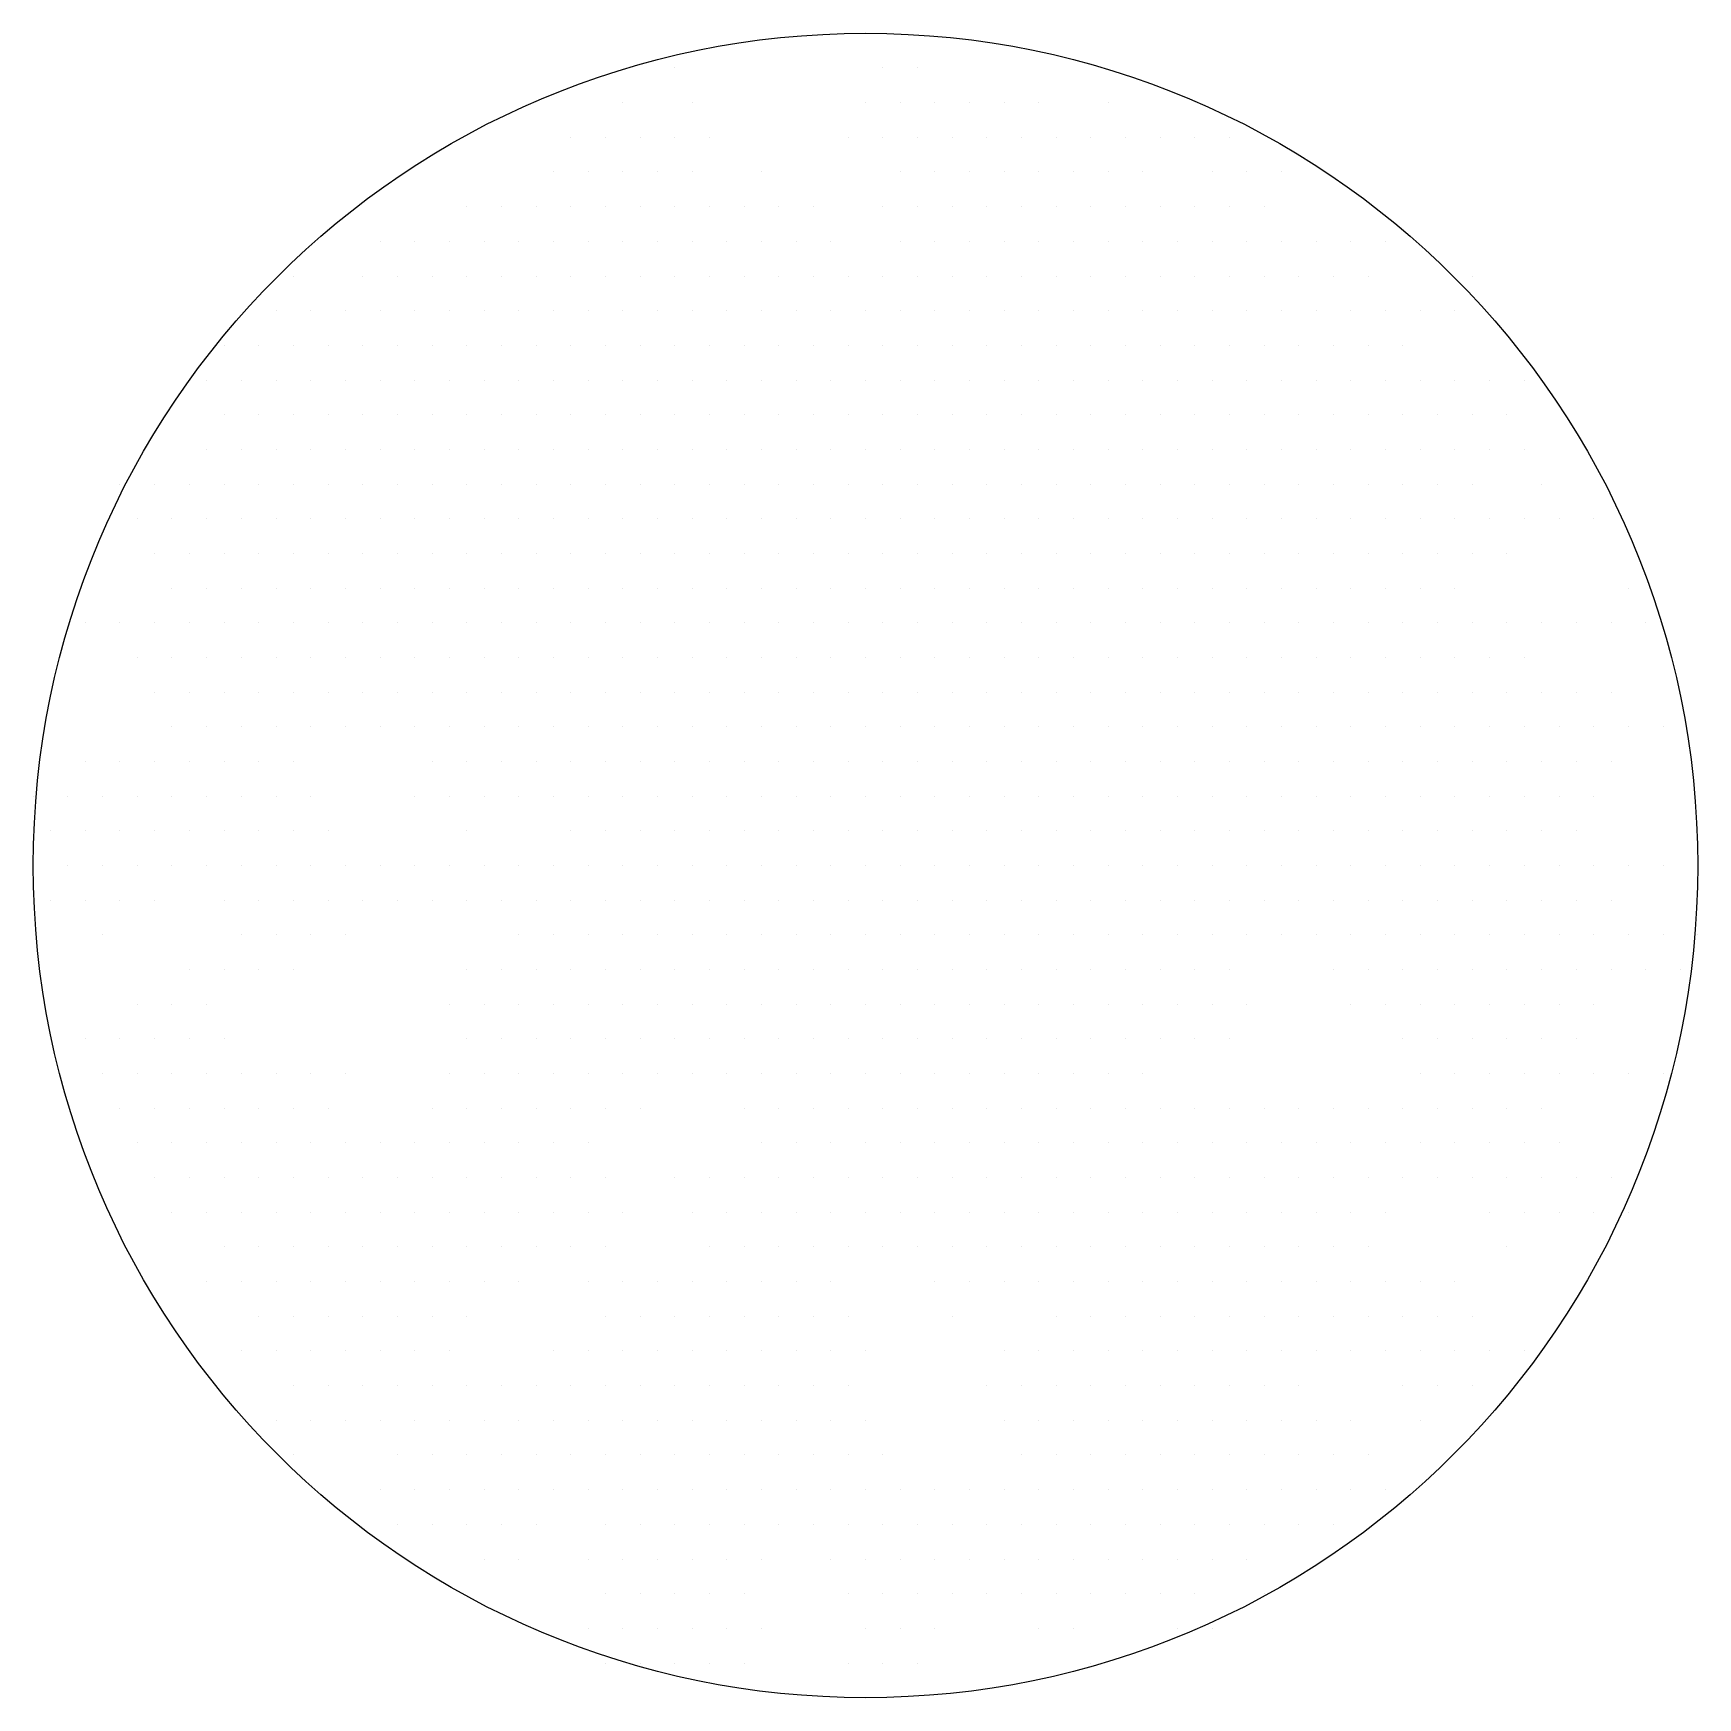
# Model space of a CAD drawing. Extents: x -3 to 3, y -3 to 3.
import ezdxf

# ---------------------------------------------------------------- set-up
doc = ezdxf.new("R2010")
doc.units = 0
doc.header["$LTSCALE"] = 1.2
doc.header["$MEASUREMENT"] = 0
doc.layers.get('0').update_dxf_attribs({"linetype": 'CONTINUOUS'})

msp = doc.modelspace()

# ---------------------------------------------------------------- linework, layer by layer
at = {"color": 0}
for p, q in [((-0.6875, 2.875), (-0.6875, 2.875)), ((0.0625, 2.875), (0.0625, 2.875)), ((0.1875, 2.875), (0.1875, 2.875)), ((-0.875, 2.75), (-0.875, 2.75)), ((-0.625, 2.75), (-0.625, 2.75)), ((0, 2.75), (0, 2.75)), ((0.125, 2.75), (0.125, 2.75)), ((0.25, 2.75), (0.25, 2.75)), ((0.375, 2.75), (0.375, 2.75)), ((0.5, 2.75), (0.5, 2.75)), ((0.625, 2.75), (0.625, 2.75)), ((0.875, 2.75), (0.875, 2.75)), ((-1.0625, 2.625), (-1.0625, 2.625)), ((-0.9375, 2.625), (-0.9375, 2.625)), ((-0.8125, 2.625), (-0.8125, 2.625)), ((-0.6875, 2.625), (-0.6875, 2.625)), ((-0.5625, 2.625), (-0.5625, 2.625)), ((-0.0625, 2.625), (-0.0625, 2.625)), ((0.0625, 2.625), (0.0625, 2.625)), ((0.1875, 2.625), (0.1875, 2.625)), ((0.3125, 2.625), (0.3125, 2.625)), ((0.4375, 2.625), (0.4375, 2.625)), ((0.5625, 2.625), (0.5625, 2.625)), ((0.6875, 2.625), (0.6875, 2.625)), ((0.8125, 2.625), (0.8125, 2.625)), ((0.9375, 2.625), (0.9375, 2.625)), ((1.0625, 2.625), (1.0625, 2.625)), ((1.1875, 2.625), (1.1875, 2.625)), ((1.3125, 2.625), (1.3125, 2.625)), ((-1.125, 2.5), (-1.125, 2.5)), ((-1, 2.5), (-1, 2.5)), ((-0.875, 2.5), (-0.875, 2.5)), ((-0.75, 2.5), (-0.75, 2.5)), ((-0.625, 2.5), (-0.625, 2.5)), ((-0.375, 2.5), (-0.375, 2.5)), ((0.125, 2.5), (0.125, 2.5)), ((0.25, 2.5), (0.25, 2.5)), ((0.375, 2.5), (0.375, 2.5)), ((0.5, 2.5), (0.5, 2.5)), ((0.625, 2.5), (0.625, 2.5)), ((0.75, 2.5), (0.75, 2.5)), ((0.875, 2.5), (0.875, 2.5)), ((1, 2.5), (1, 2.5)), ((1.25, 2.5), (1.25, 2.5)), ((1.375, 2.5), (1.375, 2.5)), ((1.5, 2.5), (1.5, 2.5)), ((-1.4375, 2.375), (-1.4375, 2.375)), ((-1.3125, 2.375), (-1.3125, 2.375)), ((-1.1875, 2.375), (-1.1875, 2.375)), ((-1.0625, 2.375), (-1.0625, 2.375)), ((-0.9375, 2.375), (-0.9375, 2.375)), ((-0.8125, 2.375), (-0.8125, 2.375)), ((-0.6875, 2.375), (-0.6875, 2.375)), ((-0.5625, 2.375), (-0.5625, 2.375)), ((-0.4375, 2.375), (-0.4375, 2.375)), ((-0.3125, 2.375), (-0.3125, 2.375)), ((-0.1875, 2.375), (-0.1875, 2.375)), ((0.0625, 2.375), (0.0625, 2.375)), ((0.1875, 2.375), (0.1875, 2.375)), ((0.3125, 2.375), (0.3125, 2.375)), ((0.4375, 2.375), (0.4375, 2.375)), ((0.5625, 2.375), (0.5625, 2.375)), ((0.6875, 2.375), (0.6875, 2.375)), ((0.8125, 2.375), (0.8125, 2.375)), ((0.9375, 2.375), (0.9375, 2.375)), ((1.0625, 2.375), (1.0625, 2.375)), ((1.1875, 2.375), (1.1875, 2.375)), ((1.3125, 2.375), (1.3125, 2.375)), ((1.4375, 2.375), (1.4375, 2.375)), ((-1.75, 2.25), (-1.75, 2.25)), ((-1.625, 2.25), (-1.625, 2.25)), ((-1.5, 2.25), (-1.5, 2.25)), ((-1.375, 2.25), (-1.375, 2.25)), ((-1.25, 2.25), (-1.25, 2.25)), ((-1.125, 2.25), (-1.125, 2.25)), ((-1, 2.25), (-1, 2.25)), ((-0.875, 2.25), (-0.875, 2.25)), ((-0.75, 2.25), (-0.75, 2.25)), ((-0.625, 2.25), (-0.625, 2.25)), ((-0.5, 2.25), (-0.5, 2.25)), ((-0.375, 2.25), (-0.375, 2.25)), ((-0.25, 2.25), (-0.25, 2.25)), ((-0.125, 2.25), (-0.125, 2.25)), ((0.125, 2.25), (0.125, 2.25)), ((0.25, 2.25), (0.25, 2.25)), ((0.375, 2.25), (0.375, 2.25)), ((0.5, 2.25), (0.5, 2.25)), ((0.625, 2.25), (0.625, 2.25)), ((0.75, 2.25), (0.75, 2.25)), ((0.875, 2.25), (0.875, 2.25)), ((1, 2.25), (1, 2.25)), ((1.125, 2.25), (1.125, 2.25)), ((1.25, 2.25), (1.25, 2.25)), ((1.375, 2.25), (1.375, 2.25)), ((1.5, 2.25), (1.5, 2.25)), ((1.625, 2.25), (1.625, 2.25)), ((1.75, 2.25), (1.75, 2.25)), ((1.875, 2.25), (1.875, 2.25)), ((-2.0625, 2.125), (-2.0625, 2.125)), ((-1.8125, 2.125), (-1.8125, 2.125)), ((-1.6875, 2.125), (-1.6875, 2.125)), ((-1.5625, 2.125), (-1.5625, 2.125)), ((-1.4375, 2.125), (-1.4375, 2.125)), ((-1.3125, 2.125), (-1.3125, 2.125)), ((-1.1875, 2.125), (-1.1875, 2.125)), ((-1.0625, 2.125), (-1.0625, 2.125)), ((-0.9375, 2.125), (-0.9375, 2.125)), ((-0.8125, 2.125), (-0.8125, 2.125)), ((-0.6875, 2.125), (-0.6875, 2.125)), ((-0.5625, 2.125), (-0.5625, 2.125)), ((-0.4375, 2.125), (-0.4375, 2.125)), ((-0.3125, 2.125), (-0.3125, 2.125)), ((-0.1875, 2.125), (-0.1875, 2.125)), ((-0.0625, 2.125), (-0.0625, 2.125)), ((0.0625, 2.125), (0.0625, 2.125)), ((0.1875, 2.125), (0.1875, 2.125)), ((0.3125, 2.125), (0.3125, 2.125)), ((0.4375, 2.125), (0.4375, 2.125)), ((0.5625, 2.125), (0.5625, 2.125)), ((0.6875, 2.125), (0.6875, 2.125)), ((0.8125, 2.125), (0.8125, 2.125)), ((0.9375, 2.125), (0.9375, 2.125)), ((1.0625, 2.125), (1.0625, 2.125)), ((1.1875, 2.125), (1.1875, 2.125)), ((1.3125, 2.125), (1.3125, 2.125)), ((1.4375, 2.125), (1.4375, 2.125)), ((1.5625, 2.125), (1.5625, 2.125)), ((1.6875, 2.125), (1.6875, 2.125)), ((1.8125, 2.125), (1.8125, 2.125)), ((2.1875, 2.125), (2.1875, 2.125)), ((-2.125, 2), (-2.125, 2)), ((-2, 2), (-2, 2)), ((-1.875, 2), (-1.875, 2)), ((-1.75, 2), (-1.75, 2)), ((-1.625, 2), (-1.625, 2)), ((-1.5, 2), (-1.5, 2)), ((-1.375, 2), (-1.375, 2)), ((-1.25, 2), (-1.25, 2)), ((-1.125, 2), (-1.125, 2)), ((-1, 2), (-1, 2)), ((-0.875, 2), (-0.875, 2)), ((-0.75, 2), (-0.75, 2)), ((-0.625, 2), (-0.625, 2)), ((-0.5, 2), (-0.5, 2)), ((-0.375, 2), (-0.375, 2)), ((-0.25, 2), (-0.25, 2)), ((-0.125, 2), (-0.125, 2)), ((0, 2), (0, 2)), ((0.125, 2), (0.125, 2)), ((0.25, 2), (0.25, 2)), ((0.375, 2), (0.375, 2)), ((0.5, 2), (0.5, 2)), ((0.625, 2), (0.625, 2)), ((0.75, 2), (0.75, 2)), ((0.875, 2), (0.875, 2)), ((1, 2), (1, 2)), ((1.125, 2), (1.125, 2)), ((1.25, 2), (1.25, 2)), ((1.375, 2), (1.375, 2)), ((1.5, 2), (1.5, 2)), ((1.625, 2), (1.625, 2)), ((1.75, 2), (1.75, 2)), ((1.875, 2), (1.875, 2)), ((2, 2), (2, 2)), ((2.125, 2), (2.125, 2)), ((-2.3125, 1.875), (-2.3125, 1.875)), ((-2.1875, 1.875), (-2.1875, 1.875)), ((-2.0625, 1.875), (-2.0625, 1.875)), ((-1.9375, 1.875), (-1.9375, 1.875)), ((-1.8125, 1.875), (-1.8125, 1.875)), ((-1.6875, 1.875), (-1.6875, 1.875)), ((-1.5625, 1.875), (-1.5625, 1.875)), ((-1.4375, 1.875), (-1.4375, 1.875)), ((-1.3125, 1.875), (-1.3125, 1.875)), ((-1.1875, 1.875), (-1.1875, 1.875)), ((-1.0625, 1.875), (-1.0625, 1.875)), ((-0.9375, 1.875), (-0.9375, 1.875)), ((-0.8125, 1.875), (-0.8125, 1.875)), ((-0.6875, 1.875), (-0.6875, 1.875)), ((-0.5625, 1.875), (-0.5625, 1.875)), ((-0.4375, 1.875), (-0.4375, 1.875)), ((-0.3125, 1.875), (-0.3125, 1.875)), ((-0.1875, 1.875), (-0.1875, 1.875)), ((-0.0625, 1.875), (-0.0625, 1.875)), ((0.0625, 1.875), (0.0625, 1.875)), ((0.1875, 1.875), (0.1875, 1.875)), ((0.3125, 1.875), (0.3125, 1.875)), ((0.4375, 1.875), (0.4375, 1.875)), ((0.5625, 1.875), (0.5625, 1.875)), ((0.6875, 1.875), (0.6875, 1.875)), ((0.8125, 1.875), (0.8125, 1.875)), ((0.9375, 1.875), (0.9375, 1.875)), ((1.0625, 1.875), (1.0625, 1.875)), ((1.1875, 1.875), (1.1875, 1.875)), ((1.3125, 1.875), (1.3125, 1.875)), ((1.4375, 1.875), (1.4375, 1.875)), ((1.5625, 1.875), (1.5625, 1.875)), ((1.6875, 1.875), (1.6875, 1.875)), ((1.8125, 1.875), (1.8125, 1.875)), ((1.9375, 1.875), (1.9375, 1.875)), ((-2.375, 1.75), (-2.375, 1.75)), ((-2.25, 1.75), (-2.25, 1.75)), ((-2.125, 1.75), (-2.125, 1.75)), ((-2, 1.75), (-2, 1.75)), ((-1.875, 1.75), (-1.875, 1.75)), ((-1.75, 1.75), (-1.75, 1.75)), ((-1.625, 1.75), (-1.625, 1.75)), ((-1.5, 1.75), (-1.5, 1.75)), ((-1.375, 1.75), (-1.375, 1.75)), ((-1.25, 1.75), (-1.25, 1.75)), ((-1.125, 1.75), (-1.125, 1.75)), ((-1, 1.75), (-1, 1.75)), ((-0.875, 1.75), (-0.875, 1.75)), ((-0.75, 1.75), (-0.75, 1.75)), ((-0.625, 1.75), (-0.625, 1.75)), ((-0.5, 1.75), (-0.5, 1.75)), ((-0.375, 1.75), (-0.375, 1.75)), ((-0.25, 1.75), (-0.25, 1.75)), ((-0.125, 1.75), (-0.125, 1.75)), ((0, 1.75), (0, 1.75)), ((0.125, 1.75), (0.125, 1.75)), ((0.25, 1.75), (0.25, 1.75)), ((0.375, 1.75), (0.375, 1.75)), ((0.5, 1.75), (0.5, 1.75)), ((0.625, 1.75), (0.625, 1.75)), ((0.75, 1.75), (0.75, 1.75)), ((0.875, 1.75), (0.875, 1.75)), ((1, 1.75), (1, 1.75)), ((1.125, 1.75), (1.125, 1.75)), ((1.25, 1.75), (1.25, 1.75)), ((1.375, 1.75), (1.375, 1.75)), ((1.5, 1.75), (1.5, 1.75)), ((1.625, 1.75), (1.625, 1.75)), ((1.75, 1.75), (1.75, 1.75)), ((1.875, 1.75), (1.875, 1.75)), ((2, 1.75), (2, 1.75)), ((2.125, 1.75), (2.125, 1.75)), ((2.25, 1.75), (2.25, 1.75)), ((2.375, 1.75), (2.375, 1.75)), ((-2.3125, 1.625), (-2.3125, 1.625)), ((-2.1875, 1.625), (-2.1875, 1.625)), ((-2.0625, 1.625), (-2.0625, 1.625)), ((-1.9375, 1.625), (-1.9375, 1.625)), ((-1.8125, 1.625), (-1.8125, 1.625)), ((-1.6875, 1.625), (-1.6875, 1.625)), ((-1.5625, 1.625), (-1.5625, 1.625)), ((-1.4375, 1.625), (-1.4375, 1.625)), ((-1.3125, 1.625), (-1.3125, 1.625)), ((-1.1875, 1.625), (-1.1875, 1.625)), ((-1.0625, 1.625), (-1.0625, 1.625)), ((-0.9375, 1.625), (-0.9375, 1.625)), ((-0.8125, 1.625), (-0.8125, 1.625)), ((-0.6875, 1.625), (-0.6875, 1.625)), ((-0.5625, 1.625), (-0.5625, 1.625)), ((-0.4375, 1.625), (-0.4375, 1.625)), ((-0.3125, 1.625), (-0.3125, 1.625)), ((-0.1875, 1.625), (-0.1875, 1.625)), ((-0.0625, 1.625), (-0.0625, 1.625)), ((0.0625, 1.625), (0.0625, 1.625)), ((0.1875, 1.625), (0.1875, 1.625)), ((0.3125, 1.625), (0.3125, 1.625)), ((0.4375, 1.625), (0.4375, 1.625)), ((0.5625, 1.625), (0.5625, 1.625)), ((0.6875, 1.625), (0.6875, 1.625)), ((0.8125, 1.625), (0.8125, 1.625)), ((0.9375, 1.625), (0.9375, 1.625)), ((1.0625, 1.625), (1.0625, 1.625)), ((1.1875, 1.625), (1.1875, 1.625)), ((1.3125, 1.625), (1.3125, 1.625)), ((1.4375, 1.625), (1.4375, 1.625)), ((1.5625, 1.625), (1.5625, 1.625)), ((1.6875, 1.625), (1.6875, 1.625)), ((1.8125, 1.625), (1.8125, 1.625)), ((1.9375, 1.625), (1.9375, 1.625)), ((2.0625, 1.625), (2.0625, 1.625)), ((2.1875, 1.625), (2.1875, 1.625)), ((2.3125, 1.625), (2.3125, 1.625)), ((-2.375, 1.5), (-2.375, 1.5)), ((-2.25, 1.5), (-2.25, 1.5)), ((-2.125, 1.5), (-2.125, 1.5)), ((-2, 1.5), (-2, 1.5)), ((-1.875, 1.5), (-1.875, 1.5)), ((-1.75, 1.5), (-1.75, 1.5)), ((-1.625, 1.5), (-1.625, 1.5)), ((-1.5, 1.5), (-1.5, 1.5)), ((-1.375, 1.5), (-1.375, 1.5)), ((-1.25, 1.5), (-1.25, 1.5)), ((-1.125, 1.5), (-1.125, 1.5)), ((-1, 1.5), (-1, 1.5)), ((-0.875, 1.5), (-0.875, 1.5)), ((-0.75, 1.5), (-0.75, 1.5)), ((-0.625, 1.5), (-0.625, 1.5)), ((-0.5, 1.5), (-0.5, 1.5)), ((-0.375, 1.5), (-0.375, 1.5)), ((-0.25, 1.5), (-0.25, 1.5)), ((-0.125, 1.5), (-0.125, 1.5)), ((0, 1.5), (0, 1.5)), ((0.125, 1.5), (0.125, 1.5)), ((0.25, 1.5), (0.25, 1.5)), ((0.375, 1.5), (0.375, 1.5)), ((0.5, 1.5), (0.5, 1.5)), ((0.625, 1.5), (0.625, 1.5)), ((0.75, 1.5), (0.75, 1.5)), ((0.875, 1.5), (0.875, 1.5)), ((1, 1.5), (1, 1.5)), ((1.125, 1.5), (1.125, 1.5)), ((1.25, 1.5), (1.25, 1.5)), ((1.375, 1.5), (1.375, 1.5)), ((1.5, 1.5), (1.5, 1.5)), ((1.625, 1.5), (1.625, 1.5)), ((1.75, 1.5), (1.75, 1.5)), ((1.875, 1.5), (1.875, 1.5)), ((2, 1.5), (2, 1.5)), ((2.125, 1.5), (2.125, 1.5)), ((2.25, 1.5), (2.25, 1.5)), ((2.375, 1.5), (2.375, 1.5)), ((-2.6875, 1.375), (-2.6875, 1.375)), ((-2.5625, 1.375), (-2.5625, 1.375)), ((-2.4375, 1.375), (-2.4375, 1.375)), ((-2.3125, 1.375), (-2.3125, 1.375)), ((-2.1875, 1.375), (-2.1875, 1.375)), ((-2.0625, 1.375), (-2.0625, 1.375)), ((-1.9375, 1.375), (-1.9375, 1.375)), ((-1.8125, 1.375), (-1.8125, 1.375)), ((-1.6875, 1.375), (-1.6875, 1.375)), ((-1.5625, 1.375), (-1.5625, 1.375)), ((-1.4375, 1.375), (-1.4375, 1.375)), ((-1.3125, 1.375), (-1.3125, 1.375)), ((-1.1875, 1.375), (-1.1875, 1.375)), ((-1.0625, 1.375), (-1.0625, 1.375)), ((-0.9375, 1.375), (-0.9375, 1.375)), ((-0.8125, 1.375), (-0.8125, 1.375)), ((-0.6875, 1.375), (-0.6875, 1.375)), ((-0.5625, 1.375), (-0.5625, 1.375)), ((-0.4375, 1.375), (-0.4375, 1.375)), ((-0.3125, 1.375), (-0.3125, 1.375)), ((-0.1875, 1.375), (-0.1875, 1.375)), ((-0.0625, 1.375), (-0.0625, 1.375)), ((0.0625, 1.375), (0.0625, 1.375)), ((0.1875, 1.375), (0.1875, 1.375)), ((0.3125, 1.375), (0.3125, 1.375)), ((0.4375, 1.375), (0.4375, 1.375)), ((0.5625, 1.375), (0.5625, 1.375)), ((0.6875, 1.375), (0.6875, 1.375)), ((0.8125, 1.375), (0.8125, 1.375)), ((0.9375, 1.375), (0.9375, 1.375)), ((1.0625, 1.375), (1.0625, 1.375)), ((1.1875, 1.375), (1.1875, 1.375)), ((1.3125, 1.375), (1.3125, 1.375)), ((1.4375, 1.375), (1.4375, 1.375)), ((1.5625, 1.375), (1.5625, 1.375)), ((1.6875, 1.375), (1.6875, 1.375)), ((1.8125, 1.375), (1.8125, 1.375)), ((1.9375, 1.375), (1.9375, 1.375)), ((2.0625, 1.375), (2.0625, 1.375)), ((2.1875, 1.375), (2.1875, 1.375)), ((2.4375, 1.375), (2.4375, 1.375)), ((-2.625, 1.25), (-2.625, 1.25)), ((-2.5, 1.25), (-2.5, 1.25)), ((-2.375, 1.25), (-2.375, 1.25)), ((-2.25, 1.25), (-2.25, 1.25)), ((-2.125, 1.25), (-2.125, 1.25)), ((-2, 1.25), (-2, 1.25)), ((-1.875, 1.25), (-1.875, 1.25)), ((-1.75, 1.25), (-1.75, 1.25)), ((-1.625, 1.25), (-1.625, 1.25)), ((-1.5, 1.25), (-1.5, 1.25)), ((-1.375, 1.25), (-1.375, 1.25)), ((-1.25, 1.25), (-1.25, 1.25)), ((-1.125, 1.25), (-1.125, 1.25)), ((-1, 1.25), (-1, 1.25)), ((-0.875, 1.25), (-0.875, 1.25)), ((-0.75, 1.25), (-0.75, 1.25)), ((-0.625, 1.25), (-0.625, 1.25)), ((-0.5, 1.25), (-0.5, 1.25)), ((-0.375, 1.25), (-0.375, 1.25)), ((-0.25, 1.25), (-0.25, 1.25)), ((-0.125, 1.25), (-0.125, 1.25)), ((0, 1.25), (0, 1.25)), ((0.125, 1.25), (0.125, 1.25)), ((0.25, 1.25), (0.25, 1.25)), ((0.375, 1.25), (0.375, 1.25)), ((0.5, 1.25), (0.5, 1.25)), ((0.625, 1.25), (0.625, 1.25)), ((0.75, 1.25), (0.75, 1.25)), ((0.875, 1.25), (0.875, 1.25)), ((1, 1.25), (1, 1.25)), ((1.125, 1.25), (1.125, 1.25)), ((1.25, 1.25), (1.25, 1.25)), ((1.375, 1.25), (1.375, 1.25)), ((1.5, 1.25), (1.5, 1.25)), ((1.625, 1.25), (1.625, 1.25)), ((1.75, 1.25), (1.75, 1.25)), ((1.875, 1.25), (1.875, 1.25)), ((2, 1.25), (2, 1.25)), ((2.125, 1.25), (2.125, 1.25)), ((2.25, 1.25), (2.25, 1.25)), ((2.375, 1.25), (2.375, 1.25)), ((2.5, 1.25), (2.5, 1.25)), ((2.625, 1.25), (2.625, 1.25)), ((-2.5625, 1.125), (-2.5625, 1.125)), ((-2.4375, 1.125), (-2.4375, 1.125)), ((-2.3125, 1.125), (-2.3125, 1.125)), ((-2.1875, 1.125), (-2.1875, 1.125)), ((-2.0625, 1.125), (-2.0625, 1.125)), ((-1.9375, 1.125), (-1.9375, 1.125)), ((-1.8125, 1.125), (-1.8125, 1.125)), ((-1.6875, 1.125), (-1.6875, 1.125)), ((-1.5625, 1.125), (-1.5625, 1.125)), ((-1.4375, 1.125), (-1.4375, 1.125)), ((-1.3125, 1.125), (-1.3125, 1.125)), ((-1.1875, 1.125), (-1.1875, 1.125)), ((-1.0625, 1.125), (-1.0625, 1.125)), ((-0.9375, 1.125), (-0.9375, 1.125)), ((-0.8125, 1.125), (-0.8125, 1.125)), ((-0.6875, 1.125), (-0.6875, 1.125)), ((-0.5625, 1.125), (-0.5625, 1.125)), ((-0.4375, 1.125), (-0.4375, 1.125)), ((-0.3125, 1.125), (-0.3125, 1.125)), ((-0.1875, 1.125), (-0.1875, 1.125)), ((-0.0625, 1.125), (-0.0625, 1.125)), ((0.0625, 1.125), (0.0625, 1.125)), ((0.1875, 1.125), (0.1875, 1.125)), ((0.3125, 1.125), (0.3125, 1.125)), ((0.4375, 1.125), (0.4375, 1.125)), ((0.5625, 1.125), (0.5625, 1.125)), ((0.6875, 1.125), (0.6875, 1.125)), ((0.8125, 1.125), (0.8125, 1.125)), ((0.9375, 1.125), (0.9375, 1.125)), ((1.0625, 1.125), (1.0625, 1.125)), ((1.1875, 1.125), (1.1875, 1.125)), ((1.3125, 1.125), (1.3125, 1.125)), ((1.4375, 1.125), (1.4375, 1.125)), ((1.5625, 1.125), (1.5625, 1.125)), ((1.6875, 1.125), (1.6875, 1.125)), ((1.8125, 1.125), (1.8125, 1.125)), ((1.9375, 1.125), (1.9375, 1.125)), ((2.0625, 1.125), (2.0625, 1.125)), ((2.1875, 1.125), (2.1875, 1.125)), ((2.3125, 1.125), (2.3125, 1.125)), ((-2.5, 1), (-2.5, 1)), ((-2.375, 1), (-2.375, 1)), ((-2.25, 1), (-2.25, 1)), ((-2.125, 1), (-2.125, 1)), ((-2, 1), (-2, 1)), ((-1.875, 1), (-1.875, 1)), ((-1.75, 1), (-1.75, 1)), ((-1.625, 1), (-1.625, 1)), ((-1.5, 1), (-1.5, 1)), ((-1.375, 1), (-1.375, 1)), ((-1.25, 1), (-1.25, 1)), ((-1.125, 1), (-1.125, 1)), ((-1, 1), (-1, 1)), ((-0.875, 1), (-0.875, 1)), ((-0.75, 1), (-0.75, 1)), ((-0.625, 1), (-0.625, 1)), ((-0.5, 1), (-0.5, 1)), ((-0.375, 1), (-0.375, 1)), ((-0.25, 1), (-0.25, 1)), ((-0.125, 1), (-0.125, 1)), ((0, 1), (0, 1)), ((0.125, 1), (0.125, 1)), ((0.25, 1), (0.25, 1)), ((0.375, 1), (0.375, 1)), ((0.5, 1), (0.5, 1)), ((0.625, 1), (0.625, 1)), ((0.75, 1), (0.75, 1)), ((0.875, 1), (0.875, 1)), ((1, 1), (1, 1)), ((1.125, 1), (1.125, 1)), ((1.25, 1), (1.25, 1)), ((1.375, 1), (1.375, 1)), ((1.5, 1), (1.5, 1)), ((1.625, 1), (1.625, 1)), ((1.75, 1), (1.75, 1)), ((1.875, 1), (1.875, 1)), ((2, 1), (2, 1)), ((2.125, 1), (2.125, 1)), ((2.75, 1), (2.75, 1)), ((-2.8125, 0.875), (-2.8125, 0.875)), ((-2.6875, 0.875), (-2.6875, 0.875)), ((-2.5625, 0.875), (-2.5625, 0.875)), ((-2.4375, 0.875), (-2.4375, 0.875)), ((-2.3125, 0.875), (-2.3125, 0.875)), ((-2.1875, 0.875), (-2.1875, 0.875)), ((-2.0625, 0.875), (-2.0625, 0.875)), ((-1.9375, 0.875), (-1.9375, 0.875)), ((-1.8125, 0.875), (-1.8125, 0.875)), ((-1.6875, 0.875), (-1.6875, 0.875)), ((-1.5625, 0.875), (-1.5625, 0.875)), ((-1.4375, 0.875), (-1.4375, 0.875)), ((-1.3125, 0.875), (-1.3125, 0.875)), ((-1.1875, 0.875), (-1.1875, 0.875)), ((-1.0625, 0.875), (-1.0625, 0.875)), ((-0.9375, 0.875), (-0.9375, 0.875)), ((-0.8125, 0.875), (-0.8125, 0.875)), ((-0.6875, 0.875), (-0.6875, 0.875)), ((-0.5625, 0.875), (-0.5625, 0.875)), ((-0.4375, 0.875), (-0.4375, 0.875)), ((-0.3125, 0.875), (-0.3125, 0.875)), ((-0.1875, 0.875), (-0.1875, 0.875)), ((-0.0625, 0.875), (-0.0625, 0.875)), ((0.0625, 0.875), (0.0625, 0.875)), ((0.1875, 0.875), (0.1875, 0.875)), ((0.3125, 0.875), (0.3125, 0.875)), ((0.4375, 0.875), (0.4375, 0.875)), ((0.5625, 0.875), (0.5625, 0.875)), ((0.6875, 0.875), (0.6875, 0.875)), ((0.8125, 0.875), (0.8125, 0.875)), ((0.9375, 0.875), (0.9375, 0.875)), ((1.0625, 0.875), (1.0625, 0.875)), ((1.1875, 0.875), (1.1875, 0.875)), ((1.3125, 0.875), (1.3125, 0.875)), ((1.4375, 0.875), (1.4375, 0.875)), ((1.5625, 0.875), (1.5625, 0.875)), ((1.6875, 0.875), (1.6875, 0.875)), ((1.8125, 0.875), (1.8125, 0.875)), ((1.9375, 0.875), (1.9375, 0.875)), ((2.0625, 0.875), (2.0625, 0.875)), ((2.1875, 0.875), (2.1875, 0.875)), ((2.3125, 0.875), (2.3125, 0.875)), ((2.4375, 0.875), (2.4375, 0.875)), ((2.5625, 0.875), (2.5625, 0.875)), ((2.6875, 0.875), (2.6875, 0.875)), ((2.8125, 0.875), (2.8125, 0.875)), ((-2.625, 0.75), (-2.625, 0.75)), ((-2.5, 0.75), (-2.5, 0.75)), ((-2.375, 0.75), (-2.375, 0.75)), ((-2.25, 0.75), (-2.25, 0.75)), ((-2.125, 0.75), (-2.125, 0.75)), ((-2, 0.75), (-2, 0.75)), ((-1.875, 0.75), (-1.875, 0.75)), ((-1.75, 0.75), (-1.75, 0.75)), ((-1.625, 0.75), (-1.625, 0.75)), ((-1.5, 0.75), (-1.5, 0.75)), ((-1.375, 0.75), (-1.375, 0.75)), ((-1.25, 0.75), (-1.25, 0.75)), ((-1.125, 0.75), (-1.125, 0.75)), ((-1, 0.75), (-1, 0.75)), ((-0.875, 0.75), (-0.875, 0.75)), ((-0.75, 0.75), (-0.75, 0.75)), ((-0.625, 0.75), (-0.625, 0.75)), ((-0.5, 0.75), (-0.5, 0.75)), ((-0.375, 0.75), (-0.375, 0.75)), ((-0.25, 0.75), (-0.25, 0.75)), ((-0.125, 0.75), (-0.125, 0.75)), ((0, 0.75), (0, 0.75)), ((0.125, 0.75), (0.125, 0.75)), ((0.25, 0.75), (0.25, 0.75)), ((0.375, 0.75), (0.375, 0.75)), ((0.5, 0.75), (0.5, 0.75)), ((0.625, 0.75), (0.625, 0.75)), ((0.75, 0.75), (0.75, 0.75)), ((0.875, 0.75), (0.875, 0.75)), ((1, 0.75), (1, 0.75)), ((1.125, 0.75), (1.125, 0.75)), ((1.25, 0.75), (1.25, 0.75)), ((1.375, 0.75), (1.375, 0.75)), ((1.5, 0.75), (1.5, 0.75)), ((1.625, 0.75), (1.625, 0.75)), ((1.75, 0.75), (1.75, 0.75)), ((1.875, 0.75), (1.875, 0.75)), ((2, 0.75), (2, 0.75)), ((2.125, 0.75), (2.125, 0.75)), ((2.25, 0.75), (2.25, 0.75)), ((2.375, 0.75), (2.375, 0.75)), ((-2.5625, 0.625), (-2.5625, 0.625)), ((-2.4375, 0.625), (-2.4375, 0.625)), ((-2.3125, 0.625), (-2.3125, 0.625)), ((-2.1875, 0.625), (-2.1875, 0.625)), ((-2.0625, 0.625), (-2.0625, 0.625)), ((-1.9375, 0.625), (-1.9375, 0.625)), ((-1.8125, 0.625), (-1.8125, 0.625)), ((-1.6875, 0.625), (-1.6875, 0.625)), ((-1.5625, 0.625), (-1.5625, 0.625)), ((-1.4375, 0.625), (-1.4375, 0.625)), ((-1.3125, 0.625), (-1.3125, 0.625)), ((-1.1875, 0.625), (-1.1875, 0.625)), ((-1.0625, 0.625), (-1.0625, 0.625)), ((-0.9375, 0.625), (-0.9375, 0.625)), ((-0.8125, 0.625), (-0.8125, 0.625)), ((-0.6875, 0.625), (-0.6875, 0.625)), ((-0.5625, 0.625), (-0.5625, 0.625)), ((-0.4375, 0.625), (-0.4375, 0.625)), ((-0.3125, 0.625), (-0.3125, 0.625)), ((-0.1875, 0.625), (-0.1875, 0.625)), ((-0.0625, 0.625), (-0.0625, 0.625)), ((0.0625, 0.625), (0.0625, 0.625)), ((0.1875, 0.625), (0.1875, 0.625)), ((0.3125, 0.625), (0.3125, 0.625)), ((0.4375, 0.625), (0.4375, 0.625)), ((0.5625, 0.625), (0.5625, 0.625)), ((0.6875, 0.625), (0.6875, 0.625)), ((0.8125, 0.625), (0.8125, 0.625)), ((0.9375, 0.625), (0.9375, 0.625)), ((1.0625, 0.625), (1.0625, 0.625)), ((1.1875, 0.625), (1.1875, 0.625)), ((1.3125, 0.625), (1.3125, 0.625)), ((1.4375, 0.625), (1.4375, 0.625)), ((1.5625, 0.625), (1.5625, 0.625)), ((1.6875, 0.625), (1.6875, 0.625)), ((1.8125, 0.625), (1.8125, 0.625)), ((1.9375, 0.625), (1.9375, 0.625)), ((2.0625, 0.625), (2.0625, 0.625)), ((2.1875, 0.625), (2.1875, 0.625)), ((2.3125, 0.625), (2.3125, 0.625)), ((2.4375, 0.625), (2.4375, 0.625)), ((2.5625, 0.625), (2.5625, 0.625)), ((2.6875, 0.625), (2.6875, 0.625)), ((-2.5, 0.5), (-2.5, 0.5)), ((-2.375, 0.5), (-2.375, 0.5)), ((-2.25, 0.5), (-2.25, 0.5)), ((-2.125, 0.5), (-2.125, 0.5)), ((-2, 0.5), (-2, 0.5)), ((-1.875, 0.5), (-1.875, 0.5)), ((-1.75, 0.5), (-1.75, 0.5)), ((-1.625, 0.5), (-1.625, 0.5)), ((-1.5, 0.5), (-1.5, 0.5)), ((-1.375, 0.5), (-1.375, 0.5)), ((-1.25, 0.5), (-1.25, 0.5)), ((-1.125, 0.5), (-1.125, 0.5)), ((-1, 0.5), (-1, 0.5)), ((-0.875, 0.5), (-0.875, 0.5)), ((-0.75, 0.5), (-0.75, 0.5)), ((-0.625, 0.5), (-0.625, 0.5)), ((-0.5, 0.5), (-0.5, 0.5)), ((-0.375, 0.5), (-0.375, 0.5)), ((-0.25, 0.5), (-0.25, 0.5)), ((-0.125, 0.5), (-0.125, 0.5)), ((0, 0.5), (0, 0.5)), ((0.125, 0.5), (0.125, 0.5)), ((0.25, 0.5), (0.25, 0.5)), ((0.375, 0.5), (0.375, 0.5)), ((0.5, 0.5), (0.5, 0.5)), ((0.625, 0.5), (0.625, 0.5)), ((0.75, 0.5), (0.75, 0.5)), ((0.875, 0.5), (0.875, 0.5)), ((1, 0.5), (1, 0.5)), ((1.125, 0.5), (1.125, 0.5)), ((1.25, 0.5), (1.25, 0.5)), ((1.375, 0.5), (1.375, 0.5)), ((1.5, 0.5), (1.5, 0.5)), ((1.625, 0.5), (1.625, 0.5)), ((1.75, 0.5), (1.75, 0.5)), ((1.875, 0.5), (1.875, 0.5)), ((2, 0.5), (2, 0.5)), ((2.125, 0.5), (2.125, 0.5)), ((2.25, 0.5), (2.25, 0.5)), ((2.375, 0.5), (2.375, 0.5)), ((2.5, 0.5), (2.5, 0.5)), ((2.625, 0.5), (2.625, 0.5)), ((2.75, 0.5), (2.75, 0.5)), ((2.875, 0.5), (2.875, 0.5)), ((-2.8125, 0.375), (-2.8125, 0.375)), ((-2.6875, 0.375), (-2.6875, 0.375)), ((-2.5625, 0.375), (-2.5625, 0.375)), ((-2.4375, 0.375), (-2.4375, 0.375)), ((-2.3125, 0.375), (-2.3125, 0.375)), ((-2.1875, 0.375), (-2.1875, 0.375)), ((-2.0625, 0.375), (-2.0625, 0.375)), ((-1.5625, 0.375), (-1.5625, 0.375)), ((-1.4375, 0.375), (-1.4375, 0.375)), ((-1.3125, 0.375), (-1.3125, 0.375)), ((-1.1875, 0.375), (-1.1875, 0.375)), ((-1.0625, 0.375), (-1.0625, 0.375)), ((-0.9375, 0.375), (-0.9375, 0.375)), ((-0.8125, 0.375), (-0.8125, 0.375)), ((-0.6875, 0.375), (-0.6875, 0.375)), ((-0.5625, 0.375), (-0.5625, 0.375)), ((-0.4375, 0.375), (-0.4375, 0.375)), ((-0.3125, 0.375), (-0.3125, 0.375)), ((-0.1875, 0.375), (-0.1875, 0.375)), ((-0.0625, 0.375), (-0.0625, 0.375)), ((0.0625, 0.375), (0.0625, 0.375)), ((0.1875, 0.375), (0.1875, 0.375)), ((0.3125, 0.375), (0.3125, 0.375)), ((0.4375, 0.375), (0.4375, 0.375)), ((0.5625, 0.375), (0.5625, 0.375)), ((0.6875, 0.375), (0.6875, 0.375)), ((0.8125, 0.375), (0.8125, 0.375)), ((0.9375, 0.375), (0.9375, 0.375)), ((1.0625, 0.375), (1.0625, 0.375)), ((1.1875, 0.375), (1.1875, 0.375)), ((1.3125, 0.375), (1.3125, 0.375)), ((1.4375, 0.375), (1.4375, 0.375)), ((1.5625, 0.375), (1.5625, 0.375)), ((1.6875, 0.375), (1.6875, 0.375)), ((1.8125, 0.375), (1.8125, 0.375)), ((1.9375, 0.375), (1.9375, 0.375)), ((2.0625, 0.375), (2.0625, 0.375)), ((2.1875, 0.375), (2.1875, 0.375)), ((2.3125, 0.375), (2.3125, 0.375)), ((2.4375, 0.375), (2.4375, 0.375)), ((2.5625, 0.375), (2.5625, 0.375)), ((2.6875, 0.375), (2.6875, 0.375)), ((-3, 0.25), (-3, 0.25)), ((-2.875, 0.25), (-2.875, 0.25)), ((-2.75, 0.25), (-2.75, 0.25)), ((-2.625, 0.25), (-2.625, 0.25)), ((-2.5, 0.25), (-2.5, 0.25)), ((-2.375, 0.25), (-2.375, 0.25)), ((-2.25, 0.25), (-2.25, 0.25)), ((-2.125, 0.25), (-2.125, 0.25)), ((-2, 0.25), (-2, 0.25)), ((-1.625, 0.25), (-1.625, 0.25)), ((-1.5, 0.25), (-1.5, 0.25)), ((-1.375, 0.25), (-1.375, 0.25)), ((-1.25, 0.25), (-1.25, 0.25)), ((-1.125, 0.25), (-1.125, 0.25)), ((-1, 0.25), (-1, 0.25)), ((-0.875, 0.25), (-0.875, 0.25)), ((-0.75, 0.25), (-0.75, 0.25)), ((-0.625, 0.25), (-0.625, 0.25)), ((-0.5, 0.25), (-0.5, 0.25)), ((-0.375, 0.25), (-0.375, 0.25)), ((-0.25, 0.25), (-0.25, 0.25)), ((-0.125, 0.25), (-0.125, 0.25)), ((0, 0.25), (0, 0.25)), ((0.125, 0.25), (0.125, 0.25)), ((0.25, 0.25), (0.25, 0.25)), ((0.375, 0.25), (0.375, 0.25)), ((0.5, 0.25), (0.5, 0.25)), ((0.625, 0.25), (0.625, 0.25)), ((0.75, 0.25), (0.75, 0.25)), ((0.875, 0.25), (0.875, 0.25)), ((1, 0.25), (1, 0.25)), ((1.125, 0.25), (1.125, 0.25)), ((1.25, 0.25), (1.25, 0.25)), ((1.375, 0.25), (1.375, 0.25)), ((1.5, 0.25), (1.5, 0.25)), ((1.625, 0.25), (1.625, 0.25)), ((1.75, 0.25), (1.75, 0.25)), ((1.875, 0.25), (1.875, 0.25)), ((2, 0.25), (2, 0.25)), ((2.125, 0.25), (2.125, 0.25)), ((2.25, 0.25), (2.25, 0.25)), ((2.375, 0.25), (2.375, 0.25)), ((2.5, 0.25), (2.5, 0.25)), ((2.625, 0.25), (2.625, 0.25)), ((-2.9375, 0.125), (-2.9375, 0.125)), ((-2.8125, 0.125), (-2.8125, 0.125)), ((-2.6875, 0.125), (-2.6875, 0.125)), ((-2.5625, 0.125), (-2.5625, 0.125)), ((-2.4375, 0.125), (-2.4375, 0.125)), ((-2.3125, 0.125), (-2.3125, 0.125)), ((-2.1875, 0.125), (-2.1875, 0.125)), ((-2.0625, 0.125), (-2.0625, 0.125)), ((-1.9375, 0.125), (-1.9375, 0.125)), ((-1.4375, 0.125), (-1.4375, 0.125)), ((-1.0625, 0.125), (-1.0625, 0.125)), ((-0.9375, 0.125), (-0.9375, 0.125)), ((-0.8125, 0.125), (-0.8125, 0.125)), ((-0.6875, 0.125), (-0.6875, 0.125)), ((-0.5625, 0.125), (-0.5625, 0.125)), ((-0.4375, 0.125), (-0.4375, 0.125)), ((-0.3125, 0.125), (-0.3125, 0.125)), ((-0.1875, 0.125), (-0.1875, 0.125)), ((-0.0625, 0.125), (-0.0625, 0.125)), ((0.0625, 0.125), (0.0625, 0.125)), ((0.1875, 0.125), (0.1875, 0.125)), ((0.3125, 0.125), (0.3125, 0.125)), ((0.4375, 0.125), (0.4375, 0.125)), ((0.5625, 0.125), (0.5625, 0.125)), ((0.6875, 0.125), (0.6875, 0.125)), ((0.8125, 0.125), (0.8125, 0.125)), ((0.9375, 0.125), (0.9375, 0.125)), ((1.0625, 0.125), (1.0625, 0.125)), ((1.1875, 0.125), (1.1875, 0.125)), ((1.3125, 0.125), (1.3125, 0.125)), ((1.4375, 0.125), (1.4375, 0.125)), ((1.5625, 0.125), (1.5625, 0.125)), ((1.6875, 0.125), (1.6875, 0.125)), ((1.8125, 0.125), (1.8125, 0.125)), ((1.9375, 0.125), (1.9375, 0.125)), ((2.0625, 0.125), (2.0625, 0.125)), ((2.1875, 0.125), (2.1875, 0.125)), ((2.3125, 0.125), (2.3125, 0.125)), ((2.4375, 0.125), (2.4375, 0.125)), ((2.5625, 0.125), (2.5625, 0.125)), ((-2.875, 0), (-2.875, 0)), ((-2.75, 0), (-2.75, 0)), ((-2.625, 0), (-2.625, 0)), ((-2.5, 0), (-2.5, 0)), ((-2.375, 0), (-2.375, 0)), ((-2.25, 0), (-2.25, 0)), ((-2.125, 0), (-2.125, 0)), ((-2, 0), (-2, 0)), ((-1.875, 0), (-1.875, 0)), ((-1.75, 0), (-1.75, 0)), ((-1.625, 0), (-1.625, 0)), ((-1.5, 0), (-1.5, 0)), ((-1.375, 0), (-1.375, 0)), ((-1.25, 0), (-1.25, 0)), ((-1.125, 0), (-1.125, 0)), ((-1, 0), (-1, 0)), ((-0.875, 0), (-0.875, 0)), ((-0.75, 0), (-0.75, 0)), ((-0.625, 0), (-0.625, 0)), ((-0.5, 0), (-0.5, 0)), ((-0.375, 0), (-0.375, 0)), ((-0.25, 0), (-0.25, 0)), ((-0.125, 0), (-0.125, 0)), ((0, 0), (0, 0)), ((0.125, 0), (0.125, 0)), ((0.25, 0), (0.25, 0)), ((0.375, 0), (0.375, 0)), ((0.5, 0), (0.5, 0)), ((0.625, 0), (0.625, 0)), ((0.75, 0), (0.75, 0)), ((0.875, 0), (0.875, 0)), ((1, 0), (1, 0)), ((1.125, 0), (1.125, 0)), ((1.25, 0), (1.25, 0)), ((1.375, 0), (1.375, 0)), ((1.5, 0), (1.5, 0)), ((1.625, 0), (1.625, 0)), ((1.75, 0), (1.75, 0)), ((1.875, 0), (1.875, 0)), ((2, 0), (2, 0)), ((2.125, 0), (2.125, 0)), ((2.25, 0), (2.25, 0)), ((2.375, 0), (2.375, 0)), ((2.5, 0), (2.5, 0)), ((2.625, 0), (2.625, 0)), ((2.75, 0), (2.75, 0)), ((2.875, 0), (2.875, 0)), ((-2.9375, -0.125), (-2.9375, -0.125)), ((-2.8125, -0.125), (-2.8125, -0.125)), ((-2.6875, -0.125), (-2.6875, -0.125)), ((-2.5625, -0.125), (-2.5625, -0.125)), ((-2.3125, -0.125), (-2.3125, -0.125)), ((-2.1875, -0.125), (-2.1875, -0.125)), ((-2.0625, -0.125), (-2.0625, -0.125)), ((-1.9375, -0.125), (-1.9375, -0.125)), ((-1.8125, -0.125), (-1.8125, -0.125)), ((-1.6875, -0.125), (-1.6875, -0.125)), ((-1.5625, -0.125), (-1.5625, -0.125)), ((-1.4375, -0.125), (-1.4375, -0.125)), ((-1.3125, -0.125), (-1.3125, -0.125)), ((-1.1875, -0.125), (-1.1875, -0.125)), ((-1.0625, -0.125), (-1.0625, -0.125)), ((-0.9375, -0.125), (-0.9375, -0.125)), ((-0.8125, -0.125), (-0.8125, -0.125)), ((-0.6875, -0.125), (-0.6875, -0.125)), ((-0.5625, -0.125), (-0.5625, -0.125)), ((-0.4375, -0.125), (-0.4375, -0.125)), ((-0.3125, -0.125), (-0.3125, -0.125)), ((-0.1875, -0.125), (-0.1875, -0.125)), ((-0.0625, -0.125), (-0.0625, -0.125)), ((0.0625, -0.125), (0.0625, -0.125)), ((0.1875, -0.125), (0.1875, -0.125)), ((0.3125, -0.125), (0.3125, -0.125)), ((0.4375, -0.125), (0.4375, -0.125)), ((0.5625, -0.125), (0.5625, -0.125)), ((0.6875, -0.125), (0.6875, -0.125)), ((0.8125, -0.125), (0.8125, -0.125)), ((0.9375, -0.125), (0.9375, -0.125)), ((1.0625, -0.125), (1.0625, -0.125)), ((1.1875, -0.125), (1.1875, -0.125)), ((1.3125, -0.125), (1.3125, -0.125)), ((1.4375, -0.125), (1.4375, -0.125)), ((1.5625, -0.125), (1.5625, -0.125)), ((1.6875, -0.125), (1.6875, -0.125)), ((1.8125, -0.125), (1.8125, -0.125)), ((1.9375, -0.125), (1.9375, -0.125)), ((2.0625, -0.125), (2.0625, -0.125)), ((2.1875, -0.125), (2.1875, -0.125)), ((2.3125, -0.125), (2.3125, -0.125)), ((2.4375, -0.125), (2.4375, -0.125)), ((2.5625, -0.125), (2.5625, -0.125)), ((2.6875, -0.125), (2.6875, -0.125)), ((-2.75, -0.25), (-2.75, -0.25)), ((-2.25, -0.25), (-2.25, -0.25)), ((-2.125, -0.25), (-2.125, -0.25)), ((-2, -0.25), (-2, -0.25)), ((-1.875, -0.25), (-1.875, -0.25)), ((-1.25, -0.25), (-1.25, -0.25)), ((-1.125, -0.25), (-1.125, -0.25)), ((-1, -0.25), (-1, -0.25)), ((-0.875, -0.25), (-0.875, -0.25)), ((-0.75, -0.25), (-0.75, -0.25)), ((-0.625, -0.25), (-0.625, -0.25)), ((-0.5, -0.25), (-0.5, -0.25)), ((-0.375, -0.25), (-0.375, -0.25)), ((-0.25, -0.25), (-0.25, -0.25)), ((-0.125, -0.25), (-0.125, -0.25)), ((0, -0.25), (0, -0.25)), ((0.125, -0.25), (0.125, -0.25)), ((0.25, -0.25), (0.25, -0.25)), ((0.375, -0.25), (0.375, -0.25)), ((0.5, -0.25), (0.5, -0.25)), ((0.625, -0.25), (0.625, -0.25)), ((0.75, -0.25), (0.75, -0.25)), ((0.875, -0.25), (0.875, -0.25)), ((1, -0.25), (1, -0.25)), ((1.125, -0.25), (1.125, -0.25)), ((1.25, -0.25), (1.25, -0.25)), ((1.375, -0.25), (1.375, -0.25)), ((1.5, -0.25), (1.5, -0.25)), ((1.625, -0.25), (1.625, -0.25)), ((1.75, -0.25), (1.75, -0.25)), ((1.875, -0.25), (1.875, -0.25)), ((2, -0.25), (2, -0.25)), ((2.125, -0.25), (2.125, -0.25)), ((2.25, -0.25), (2.25, -0.25)), ((2.375, -0.25), (2.375, -0.25)), ((2.5, -0.25), (2.5, -0.25)), ((2.625, -0.25), (2.625, -0.25)), ((2.75, -0.25), (2.75, -0.25)), ((2.875, -0.25), (2.875, -0.25)), ((3, -0.25), (3, -0.25)), ((-2.4375, -0.375), (-2.4375, -0.375)), ((-2.3125, -0.375), (-2.3125, -0.375)), ((-2.1875, -0.375), (-2.1875, -0.375)), ((-2.0625, -0.375), (-2.0625, -0.375)), ((-1.4375, -0.375), (-1.4375, -0.375)), ((-1.3125, -0.375), (-1.3125, -0.375)), ((-1.1875, -0.375), (-1.1875, -0.375)), ((-1.0625, -0.375), (-1.0625, -0.375)), ((-0.9375, -0.375), (-0.9375, -0.375)), ((-0.8125, -0.375), (-0.8125, -0.375)), ((-0.6875, -0.375), (-0.6875, -0.375)), ((-0.5625, -0.375), (-0.5625, -0.375)), ((-0.4375, -0.375), (-0.4375, -0.375)), ((-0.3125, -0.375), (-0.3125, -0.375)), ((-0.1875, -0.375), (-0.1875, -0.375)), ((-0.0625, -0.375), (-0.0625, -0.375)), ((0.0625, -0.375), (0.0625, -0.375)), ((0.1875, -0.375), (0.1875, -0.375)), ((0.3125, -0.375), (0.3125, -0.375)), ((0.4375, -0.375), (0.4375, -0.375)), ((0.5625, -0.375), (0.5625, -0.375)), ((0.6875, -0.375), (0.6875, -0.375)), ((0.8125, -0.375), (0.8125, -0.375)), ((0.9375, -0.375), (0.9375, -0.375)), ((1.0625, -0.375), (1.0625, -0.375)), ((1.1875, -0.375), (1.1875, -0.375)), ((1.3125, -0.375), (1.3125, -0.375)), ((1.6875, -0.375), (1.6875, -0.375)), ((1.8125, -0.375), (1.8125, -0.375)), ((1.9375, -0.375), (1.9375, -0.375)), ((2.0625, -0.375), (2.0625, -0.375)), ((2.1875, -0.375), (2.1875, -0.375)), ((2.3125, -0.375), (2.3125, -0.375)), ((2.4375, -0.375), (2.4375, -0.375)), ((2.5625, -0.375), (2.5625, -0.375)), ((2.6875, -0.375), (2.6875, -0.375)), ((2.8125, -0.375), (2.8125, -0.375)), ((2.9375, -0.375), (2.9375, -0.375)), ((-2.625, -0.5), (-2.625, -0.5)), ((-2.5, -0.5), (-2.5, -0.5)), ((-2.375, -0.5), (-2.375, -0.5)), ((-1.5, -0.5), (-1.5, -0.5)), ((-1.375, -0.5), (-1.375, -0.5)), ((-1.25, -0.5), (-1.25, -0.5)), ((-1.125, -0.5), (-1.125, -0.5)), ((-1, -0.5), (-1, -0.5)), ((-0.875, -0.5), (-0.875, -0.5)), ((-0.75, -0.5), (-0.75, -0.5)), ((-0.625, -0.5), (-0.625, -0.5)), ((-0.5, -0.5), (-0.5, -0.5)), ((-0.375, -0.5), (-0.375, -0.5)), ((-0.25, -0.5), (-0.25, -0.5)), ((-0.125, -0.5), (-0.125, -0.5)), ((0, -0.5), (0, -0.5)), ((0.125, -0.5), (0.125, -0.5)), ((0.25, -0.5), (0.25, -0.5)), ((0.375, -0.5), (0.375, -0.5)), ((0.5, -0.5), (0.5, -0.5)), ((0.625, -0.5), (0.625, -0.5)), ((0.75, -0.5), (0.75, -0.5)), ((0.875, -0.5), (0.875, -0.5)), ((1, -0.5), (1, -0.5)), ((1.125, -0.5), (1.125, -0.5)), ((1.25, -0.5), (1.25, -0.5)), ((1.375, -0.5), (1.375, -0.5)), ((1.75, -0.5), (1.75, -0.5)), ((1.875, -0.5), (1.875, -0.5)), ((2, -0.5), (2, -0.5)), ((2.125, -0.5), (2.125, -0.5)), ((2.25, -0.5), (2.25, -0.5)), ((2.375, -0.5), (2.375, -0.5)), ((2.5, -0.5), (2.5, -0.5)), ((2.625, -0.5), (2.625, -0.5)), ((-2.8125, -0.625), (-2.8125, -0.625)), ((-2.6875, -0.625), (-2.6875, -0.625)), ((-2.5625, -0.625), (-2.5625, -0.625)), ((-2.4375, -0.625), (-2.4375, -0.625)), ((-2.3125, -0.625), (-2.3125, -0.625)), ((-1.4375, -0.625), (-1.4375, -0.625)), ((-1.3125, -0.625), (-1.3125, -0.625)), ((-1.1875, -0.625), (-1.1875, -0.625)), ((-1.0625, -0.625), (-1.0625, -0.625)), ((-0.9375, -0.625), (-0.9375, -0.625)), ((-0.8125, -0.625), (-0.8125, -0.625)), ((-0.6875, -0.625), (-0.6875, -0.625)), ((-0.5625, -0.625), (-0.5625, -0.625)), ((-0.4375, -0.625), (-0.4375, -0.625)), ((-0.3125, -0.625), (-0.3125, -0.625)), ((-0.1875, -0.625), (-0.1875, -0.625)), ((-0.0625, -0.625), (-0.0625, -0.625)), ((0.0625, -0.625), (0.0625, -0.625)), ((0.1875, -0.625), (0.1875, -0.625)), ((0.3125, -0.625), (0.3125, -0.625)), ((0.4375, -0.625), (0.4375, -0.625)), ((0.5625, -0.625), (0.5625, -0.625)), ((0.6875, -0.625), (0.6875, -0.625)), ((0.8125, -0.625), (0.8125, -0.625)), ((0.9375, -0.625), (0.9375, -0.625)), ((1.0625, -0.625), (1.0625, -0.625)), ((1.1875, -0.625), (1.1875, -0.625)), ((1.3125, -0.625), (1.3125, -0.625)), ((1.9375, -0.625), (1.9375, -0.625)), ((2.0625, -0.625), (2.0625, -0.625)), ((2.1875, -0.625), (2.1875, -0.625)), ((2.3125, -0.625), (2.3125, -0.625)), ((2.4375, -0.625), (2.4375, -0.625)), ((2.5625, -0.625), (2.5625, -0.625)), ((-2.75, -0.75), (-2.75, -0.75)), ((-2.625, -0.75), (-2.625, -0.75)), ((-2.5, -0.75), (-2.5, -0.75)), ((-2.375, -0.75), (-2.375, -0.75)), ((-2.25, -0.75), (-2.25, -0.75)), ((-2.125, -0.75), (-2.125, -0.75)), ((-2, -0.75), (-2, -0.75)), ((-1.875, -0.75), (-1.875, -0.75)), ((-1.5, -0.75), (-1.5, -0.75)), ((-1.375, -0.75), (-1.375, -0.75)), ((-1.25, -0.75), (-1.25, -0.75)), ((-1.125, -0.75), (-1.125, -0.75)), ((-1, -0.75), (-1, -0.75)), ((-0.875, -0.75), (-0.875, -0.75)), ((-0.75, -0.75), (-0.75, -0.75)), ((-0.625, -0.75), (-0.625, -0.75)), ((-0.5, -0.75), (-0.5, -0.75)), ((-0.375, -0.75), (-0.375, -0.75)), ((-0.25, -0.75), (-0.25, -0.75)), ((-0.125, -0.75), (-0.125, -0.75)), ((0, -0.75), (0, -0.75)), ((0.125, -0.75), (0.125, -0.75)), ((0.25, -0.75), (0.25, -0.75)), ((0.375, -0.75), (0.375, -0.75)), ((0.5, -0.75), (0.5, -0.75)), ((0.625, -0.75), (0.625, -0.75)), ((0.75, -0.75), (0.75, -0.75)), ((0.875, -0.75), (0.875, -0.75)), ((1, -0.75), (1, -0.75)), ((2, -0.75), (2, -0.75)), ((2.125, -0.75), (2.125, -0.75)), ((2.25, -0.75), (2.25, -0.75)), ((2.375, -0.75), (2.375, -0.75)), ((2.5, -0.75), (2.5, -0.75)), ((2.625, -0.75), (2.625, -0.75)), ((2.75, -0.75), (2.75, -0.75)), ((2.875, -0.75), (2.875, -0.75)), ((-2.6875, -0.875), (-2.6875, -0.875)), ((-2.5625, -0.875), (-2.5625, -0.875)), ((-2.4375, -0.875), (-2.4375, -0.875)), ((-2.3125, -0.875), (-2.3125, -0.875)), ((-2.1875, -0.875), (-2.1875, -0.875)), ((-2.0625, -0.875), (-2.0625, -0.875)), ((-1.9375, -0.875), (-1.9375, -0.875)), ((-1.5625, -0.875), (-1.5625, -0.875)), ((-1.4375, -0.875), (-1.4375, -0.875)), ((-1.3125, -0.875), (-1.3125, -0.875)), ((-1.1875, -0.875), (-1.1875, -0.875)), ((-1.0625, -0.875), (-1.0625, -0.875)), ((-0.9375, -0.875), (-0.9375, -0.875)), ((-0.8125, -0.875), (-0.8125, -0.875)), ((-0.4375, -0.875), (-0.4375, -0.875)), ((-0.3125, -0.875), (-0.3125, -0.875)), ((-0.1875, -0.875), (-0.1875, -0.875)), ((-0.0625, -0.875), (-0.0625, -0.875)), ((0.0625, -0.875), (0.0625, -0.875)), ((0.1875, -0.875), (0.1875, -0.875)), ((0.3125, -0.875), (0.3125, -0.875)), ((0.4375, -0.875), (0.4375, -0.875)), ((0.5625, -0.875), (0.5625, -0.875)), ((0.6875, -0.875), (0.6875, -0.875)), ((0.8125, -0.875), (0.8125, -0.875)), ((0.9375, -0.875), (0.9375, -0.875)), ((1.0625, -0.875), (1.0625, -0.875)), ((1.1875, -0.875), (1.1875, -0.875)), ((1.3125, -0.875), (1.3125, -0.875)), ((1.4375, -0.875), (1.4375, -0.875)), ((1.5625, -0.875), (1.5625, -0.875)), ((1.6875, -0.875), (1.6875, -0.875)), ((1.8125, -0.875), (1.8125, -0.875)), ((1.9375, -0.875), (1.9375, -0.875)), ((2.0625, -0.875), (2.0625, -0.875)), ((2.1875, -0.875), (2.1875, -0.875)), ((2.3125, -0.875), (2.3125, -0.875)), ((2.4375, -0.875), (2.4375, -0.875)), ((-2.625, -1), (-2.625, -1)), ((-2.5, -1), (-2.5, -1)), ((-2.375, -1), (-2.375, -1)), ((-2.25, -1), (-2.25, -1)), ((-2.125, -1), (-2.125, -1)), ((-2, -1), (-2, -1)), ((-1.875, -1), (-1.875, -1)), ((-1.75, -1), (-1.75, -1)), ((-1.625, -1), (-1.625, -1)), ((-1.5, -1), (-1.5, -1)), ((-1.375, -1), (-1.375, -1)), ((-1.25, -1), (-1.25, -1)), ((-1.125, -1), (-1.125, -1)), ((-1, -1), (-1, -1)), ((-0.375, -1), (-0.375, -1)), ((-0.25, -1), (-0.25, -1)), ((-0.125, -1), (-0.125, -1)), ((0, -1), (0, -1)), ((0.125, -1), (0.125, -1)), ((0.25, -1), (0.25, -1)), ((0.375, -1), (0.375, -1)), ((0.5, -1), (0.5, -1)), ((0.625, -1), (0.625, -1)), ((0.75, -1), (0.75, -1)), ((0.875, -1), (0.875, -1)), ((1, -1), (1, -1)), ((1.125, -1), (1.125, -1)), ((1.25, -1), (1.25, -1)), ((1.375, -1), (1.375, -1)), ((1.5, -1), (1.5, -1)), ((1.625, -1), (1.625, -1)), ((1.75, -1), (1.75, -1)), ((1.875, -1), (1.875, -1)), ((2, -1), (2, -1)), ((2.125, -1), (2.125, -1)), ((2.25, -1), (2.25, -1)), ((2.375, -1), (2.375, -1)), ((2.5, -1), (2.5, -1)), ((-2.5625, -1.125), (-2.5625, -1.125)), ((-2.4375, -1.125), (-2.4375, -1.125)), ((-2.3125, -1.125), (-2.3125, -1.125)), ((-2.1875, -1.125), (-2.1875, -1.125)), ((-2.0625, -1.125), (-2.0625, -1.125)), ((-1.9375, -1.125), (-1.9375, -1.125)), ((-1.8125, -1.125), (-1.8125, -1.125)), ((-1.6875, -1.125), (-1.6875, -1.125)), ((-1.5625, -1.125), (-1.5625, -1.125)), ((-1.4375, -1.125), (-1.4375, -1.125)), ((-1.3125, -1.125), (-1.3125, -1.125)), ((-1.1875, -1.125), (-1.1875, -1.125)), ((-1.0625, -1.125), (-1.0625, -1.125)), ((-0.9375, -1.125), (-0.9375, -1.125)), ((-0.6875, -1.125), (-0.6875, -1.125)), ((-0.5625, -1.125), (-0.5625, -1.125)), ((-0.4375, -1.125), (-0.4375, -1.125)), ((-0.3125, -1.125), (-0.3125, -1.125)), ((-0.1875, -1.125), (-0.1875, -1.125)), ((-0.0625, -1.125), (-0.0625, -1.125)), ((0.0625, -1.125), (0.0625, -1.125)), ((0.1875, -1.125), (0.1875, -1.125)), ((0.3125, -1.125), (0.3125, -1.125)), ((0.4375, -1.125), (0.4375, -1.125)), ((0.5625, -1.125), (0.5625, -1.125)), ((0.6875, -1.125), (0.6875, -1.125)), ((0.8125, -1.125), (0.8125, -1.125)), ((0.9375, -1.125), (0.9375, -1.125)), ((1.0625, -1.125), (1.0625, -1.125)), ((1.1875, -1.125), (1.1875, -1.125)), ((1.3125, -1.125), (1.3125, -1.125)), ((1.4375, -1.125), (1.4375, -1.125)), ((1.5625, -1.125), (1.5625, -1.125)), ((1.6875, -1.125), (1.6875, -1.125)), ((1.8125, -1.125), (1.8125, -1.125)), ((1.9375, -1.125), (1.9375, -1.125)), ((2.0625, -1.125), (2.0625, -1.125)), ((2.1875, -1.125), (2.1875, -1.125)), ((2.3125, -1.125), (2.3125, -1.125)), ((2.4375, -1.125), (2.4375, -1.125)), ((2.5625, -1.125), (2.5625, -1.125)), ((2.6875, -1.125), (2.6875, -1.125)), ((-2.5, -1.25), (-2.5, -1.25)), ((-2.375, -1.25), (-2.375, -1.25)), ((-2.25, -1.25), (-2.25, -1.25)), ((-2.125, -1.25), (-2.125, -1.25)), ((-2, -1.25), (-2, -1.25)), ((-1.875, -1.25), (-1.875, -1.25)), ((-1.75, -1.25), (-1.75, -1.25)), ((-1.625, -1.25), (-1.625, -1.25)), ((-1.5, -1.25), (-1.5, -1.25)), ((-1.375, -1.25), (-1.375, -1.25)), ((-1.25, -1.25), (-1.25, -1.25)), ((-1.125, -1.25), (-1.125, -1.25)), ((-1, -1.25), (-1, -1.25)), ((-0.875, -1.25), (-0.875, -1.25)), ((-0.625, -1.25), (-0.625, -1.25)), ((-0.5, -1.25), (-0.5, -1.25)), ((-0.375, -1.25), (-0.375, -1.25)), ((-0.25, -1.25), (-0.25, -1.25)), ((-0.125, -1.25), (-0.125, -1.25)), ((0, -1.25), (0, -1.25)), ((0.125, -1.25), (0.125, -1.25)), ((0.25, -1.25), (0.25, -1.25)), ((0.375, -1.25), (0.375, -1.25)), ((0.5, -1.25), (0.5, -1.25)), ((0.625, -1.25), (0.625, -1.25)), ((0.75, -1.25), (0.75, -1.25)), ((0.875, -1.25), (0.875, -1.25)), ((1, -1.25), (1, -1.25)), ((1.125, -1.25), (1.125, -1.25)), ((1.25, -1.25), (1.25, -1.25)), ((1.375, -1.25), (1.375, -1.25)), ((1.5, -1.25), (1.5, -1.25)), ((1.625, -1.25), (1.625, -1.25)), ((1.75, -1.25), (1.75, -1.25)), ((1.875, -1.25), (1.875, -1.25)), ((2.25, -1.25), (2.25, -1.25)), ((2.375, -1.25), (2.375, -1.25)), ((2.5, -1.25), (2.5, -1.25)), ((2.625, -1.25), (2.625, -1.25)), ((2.75, -1.25), (2.75, -1.25)), ((-2.3125, -1.375), (-2.3125, -1.375)), ((-2.1875, -1.375), (-2.1875, -1.375)), ((-2.0625, -1.375), (-2.0625, -1.375)), ((-1.9375, -1.375), (-1.9375, -1.375)), ((-1.8125, -1.375), (-1.8125, -1.375)), ((-1.6875, -1.375), (-1.6875, -1.375)), ((-1.5625, -1.375), (-1.5625, -1.375)), ((-1.4375, -1.375), (-1.4375, -1.375)), ((-1.3125, -1.375), (-1.3125, -1.375)), ((-1.1875, -1.375), (-1.1875, -1.375)), ((-1.0625, -1.375), (-1.0625, -1.375)), ((-0.9375, -1.375), (-0.9375, -1.375)), ((-0.5625, -1.375), (-0.5625, -1.375)), ((-0.4375, -1.375), (-0.4375, -1.375)), ((-0.3125, -1.375), (-0.3125, -1.375)), ((-0.1875, -1.375), (-0.1875, -1.375)), ((-0.0625, -1.375), (-0.0625, -1.375)), ((0.0625, -1.375), (0.0625, -1.375)), ((0.1875, -1.375), (0.1875, -1.375)), ((0.3125, -1.375), (0.3125, -1.375)), ((0.4375, -1.375), (0.4375, -1.375)), ((0.5625, -1.375), (0.5625, -1.375)), ((0.6875, -1.375), (0.6875, -1.375)), ((0.8125, -1.375), (0.8125, -1.375)), ((0.9375, -1.375), (0.9375, -1.375)), ((1.0625, -1.375), (1.0625, -1.375)), ((1.1875, -1.375), (1.1875, -1.375)), ((1.3125, -1.375), (1.3125, -1.375)), ((1.4375, -1.375), (1.4375, -1.375)), ((1.5625, -1.375), (1.5625, -1.375)), ((1.6875, -1.375), (1.6875, -1.375)), ((1.8125, -1.375), (1.8125, -1.375)), ((2.3125, -1.375), (2.3125, -1.375)), ((-2.375, -1.5), (-2.375, -1.5)), ((-2.25, -1.5), (-2.25, -1.5)), ((-2.125, -1.5), (-2.125, -1.5)), ((-2, -1.5), (-2, -1.5)), ((-1.875, -1.5), (-1.875, -1.5)), ((-1.75, -1.5), (-1.75, -1.5)), ((-1.625, -1.5), (-1.625, -1.5)), ((-1.5, -1.5), (-1.5, -1.5)), ((-1.375, -1.5), (-1.375, -1.5)), ((-1.25, -1.5), (-1.25, -1.5)), ((-1, -1.5), (-1, -1.5)), ((-0.875, -1.5), (-0.875, -1.5)), ((-0.75, -1.5), (-0.75, -1.5)), ((-0.625, -1.5), (-0.625, -1.5)), ((-0.5, -1.5), (-0.5, -1.5)), ((-0.375, -1.5), (-0.375, -1.5)), ((-0.25, -1.5), (-0.25, -1.5)), ((-0.125, -1.5), (-0.125, -1.5)), ((0.25, -1.5), (0.25, -1.5)), ((0.375, -1.5), (0.375, -1.5)), ((0.5, -1.5), (0.5, -1.5)), ((0.625, -1.5), (0.625, -1.5)), ((0.75, -1.5), (0.75, -1.5)), ((0.875, -1.5), (0.875, -1.5)), ((1, -1.5), (1, -1.5)), ((1.125, -1.5), (1.125, -1.5)), ((1.25, -1.5), (1.25, -1.5)), ((1.375, -1.5), (1.375, -1.5)), ((1.5, -1.5), (1.5, -1.5)), ((1.625, -1.5), (1.625, -1.5)), ((1.75, -1.5), (1.75, -1.5)), ((1.875, -1.5), (1.875, -1.5)), ((2, -1.5), (2, -1.5)), ((2.125, -1.5), (2.125, -1.5)), ((-2.1875, -1.625), (-2.1875, -1.625)), ((-2.0625, -1.625), (-2.0625, -1.625)), ((-1.9375, -1.625), (-1.9375, -1.625)), ((-1.8125, -1.625), (-1.8125, -1.625)), ((-1.6875, -1.625), (-1.6875, -1.625)), ((-1.5625, -1.625), (-1.5625, -1.625)), ((-1.4375, -1.625), (-1.4375, -1.625)), ((-0.9375, -1.625), (-0.9375, -1.625)), ((-0.8125, -1.625), (-0.8125, -1.625)), ((-0.6875, -1.625), (-0.6875, -1.625)), ((-0.5625, -1.625), (-0.5625, -1.625)), ((-0.4375, -1.625), (-0.4375, -1.625)), ((-0.3125, -1.625), (-0.3125, -1.625)), ((-0.1875, -1.625), (-0.1875, -1.625)), ((-0.0625, -1.625), (-0.0625, -1.625)), ((0.3125, -1.625), (0.3125, -1.625)), ((0.6875, -1.625), (0.6875, -1.625)), ((0.8125, -1.625), (0.8125, -1.625)), ((0.9375, -1.625), (0.9375, -1.625)), ((1.0625, -1.625), (1.0625, -1.625)), ((1.1875, -1.625), (1.1875, -1.625)), ((1.3125, -1.625), (1.3125, -1.625)), ((1.4375, -1.625), (1.4375, -1.625)), ((1.5625, -1.625), (1.5625, -1.625)), ((1.6875, -1.625), (1.6875, -1.625)), ((1.8125, -1.625), (1.8125, -1.625)), ((1.9375, -1.625), (1.9375, -1.625)), ((2.0625, -1.625), (2.0625, -1.625)), ((2.1875, -1.625), (2.1875, -1.625)), ((-2.25, -1.75), (-2.25, -1.75)), ((-2.125, -1.75), (-2.125, -1.75)), ((-2, -1.75), (-2, -1.75)), ((-1.875, -1.75), (-1.875, -1.75)), ((-1.75, -1.75), (-1.75, -1.75)), ((-1.625, -1.75), (-1.625, -1.75)), ((-1.5, -1.75), (-1.5, -1.75)), ((-1.125, -1.75), (-1.125, -1.75)), ((-1, -1.75), (-1, -1.75)), ((-0.875, -1.75), (-0.875, -1.75)), ((-0.75, -1.75), (-0.75, -1.75)), ((-0.625, -1.75), (-0.625, -1.75)), ((-0.5, -1.75), (-0.5, -1.75)), ((-0.375, -1.75), (-0.375, -1.75)), ((-0.25, -1.75), (-0.25, -1.75)), ((-0.125, -1.75), (-0.125, -1.75)), ((0, -1.75), (0, -1.75)), ((0.5, -1.75), (0.5, -1.75)), ((0.625, -1.75), (0.625, -1.75)), ((0.75, -1.75), (0.75, -1.75)), ((0.875, -1.75), (0.875, -1.75)), ((1, -1.75), (1, -1.75)), ((1.125, -1.75), (1.125, -1.75)), ((1.25, -1.75), (1.25, -1.75)), ((1.375, -1.75), (1.375, -1.75)), ((1.5, -1.75), (1.5, -1.75)), ((1.625, -1.75), (1.625, -1.75)), ((1.75, -1.75), (1.75, -1.75)), ((1.875, -1.75), (1.875, -1.75)), ((2, -1.75), (2, -1.75)), ((2.125, -1.75), (2.125, -1.75)), ((2.25, -1.75), (2.25, -1.75)), ((2.375, -1.75), (2.375, -1.75)), ((-2.0625, -1.875), (-2.0625, -1.875)), ((-1.9375, -1.875), (-1.9375, -1.875)), ((-1.8125, -1.875), (-1.8125, -1.875)), ((-1.6875, -1.875), (-1.6875, -1.875)), ((-1.5625, -1.875), (-1.5625, -1.875)), ((-1.4375, -1.875), (-1.4375, -1.875)), ((-1.3125, -1.875), (-1.3125, -1.875)), ((-1.1875, -1.875), (-1.1875, -1.875)), ((-1.0625, -1.875), (-1.0625, -1.875)), ((-0.9375, -1.875), (-0.9375, -1.875)), ((-0.8125, -1.875), (-0.8125, -1.875)), ((-0.6875, -1.875), (-0.6875, -1.875)), ((-0.5625, -1.875), (-0.5625, -1.875)), ((-0.4375, -1.875), (-0.4375, -1.875)), ((-0.3125, -1.875), (-0.3125, -1.875)), ((-0.1875, -1.875), (-0.1875, -1.875)), ((-0.0625, -1.875), (-0.0625, -1.875)), ((0.4375, -1.875), (0.4375, -1.875)), ((0.5625, -1.875), (0.5625, -1.875)), ((0.6875, -1.875), (0.6875, -1.875)), ((0.8125, -1.875), (0.8125, -1.875)), ((0.9375, -1.875), (0.9375, -1.875)), ((1.0625, -1.875), (1.0625, -1.875)), ((1.1875, -1.875), (1.1875, -1.875)), ((1.3125, -1.875), (1.3125, -1.875)), ((1.4375, -1.875), (1.4375, -1.875)), ((1.5625, -1.875), (1.5625, -1.875)), ((1.9375, -1.875), (1.9375, -1.875)), ((2.0625, -1.875), (2.0625, -1.875)), ((2.1875, -1.875), (2.1875, -1.875)), ((-2.125, -2), (-2.125, -2)), ((-2, -2), (-2, -2)), ((-1.875, -2), (-1.875, -2)), ((-1.75, -2), (-1.75, -2)), ((-1.625, -2), (-1.625, -2)), ((-1.5, -2), (-1.5, -2)), ((-1.375, -2), (-1.375, -2)), ((-1.25, -2), (-1.25, -2)), ((-1.125, -2), (-1.125, -2)), ((-1, -2), (-1, -2)), ((-0.875, -2), (-0.875, -2)), ((-0.75, -2), (-0.75, -2)), ((-0.625, -2), (-0.625, -2)), ((-0.5, -2), (-0.5, -2)), ((-0.375, -2), (-0.375, -2)), ((-0.25, -2), (-0.25, -2)), ((-0.125, -2), (-0.125, -2)), ((0, -2), (0, -2)), ((0.5, -2), (0.5, -2)), ((0.625, -2), (0.625, -2)), ((0.75, -2), (0.75, -2)), ((0.875, -2), (0.875, -2)), ((1, -2), (1, -2)), ((1.125, -2), (1.125, -2)), ((1.25, -2), (1.25, -2)), ((1.375, -2), (1.375, -2)), ((1.5, -2), (1.5, -2)), ((1.625, -2), (1.625, -2)), ((1.75, -2), (1.75, -2)), ((2, -2), (2, -2)), ((-2.0625, -2.125), (-2.0625, -2.125)), ((-1.6875, -2.125), (-1.6875, -2.125)), ((-1.5625, -2.125), (-1.5625, -2.125)), ((-1.4375, -2.125), (-1.4375, -2.125)), ((-1.3125, -2.125), (-1.3125, -2.125)), ((-1.1875, -2.125), (-1.1875, -2.125)), ((-1.0625, -2.125), (-1.0625, -2.125)), ((-0.9375, -2.125), (-0.9375, -2.125)), ((-0.8125, -2.125), (-0.8125, -2.125)), ((-0.6875, -2.125), (-0.6875, -2.125)), ((-0.5625, -2.125), (-0.5625, -2.125)), ((-0.4375, -2.125), (-0.4375, -2.125)), ((-0.3125, -2.125), (-0.3125, -2.125)), ((-0.1875, -2.125), (-0.1875, -2.125)), ((-0.0625, -2.125), (-0.0625, -2.125)), ((0.0625, -2.125), (0.0625, -2.125)), ((0.5625, -2.125), (0.5625, -2.125)), ((0.6875, -2.125), (0.6875, -2.125)), ((0.8125, -2.125), (0.8125, -2.125)), ((0.9375, -2.125), (0.9375, -2.125)), ((1.0625, -2.125), (1.0625, -2.125)), ((1.1875, -2.125), (1.1875, -2.125)), ((1.3125, -2.125), (1.3125, -2.125)), ((1.4375, -2.125), (1.4375, -2.125)), ((1.5625, -2.125), (1.5625, -2.125)), ((1.6875, -2.125), (1.6875, -2.125)), ((1.8125, -2.125), (1.8125, -2.125)), ((-1.75, -2.25), (-1.75, -2.25)), ((-1.625, -2.25), (-1.625, -2.25)), ((-1.5, -2.25), (-1.5, -2.25)), ((-1.375, -2.25), (-1.375, -2.25)), ((-1.25, -2.25), (-1.25, -2.25)), ((-1.125, -2.25), (-1.125, -2.25)), ((-1, -2.25), (-1, -2.25)), ((-0.875, -2.25), (-0.875, -2.25)), ((-0.75, -2.25), (-0.75, -2.25)), ((-0.625, -2.25), (-0.625, -2.25)), ((-0.5, -2.25), (-0.5, -2.25)), ((-0.375, -2.25), (-0.375, -2.25)), ((-0.25, -2.25), (-0.25, -2.25)), ((-0.125, -2.25), (-0.125, -2.25)), ((0, -2.25), (0, -2.25)), ((0.125, -2.25), (0.125, -2.25)), ((0.25, -2.25), (0.25, -2.25)), ((0.375, -2.25), (0.375, -2.25)), ((0.5, -2.25), (0.5, -2.25)), ((0.625, -2.25), (0.625, -2.25)), ((0.75, -2.25), (0.75, -2.25)), ((0.875, -2.25), (0.875, -2.25)), ((1, -2.25), (1, -2.25)), ((1.125, -2.25), (1.125, -2.25)), ((1.25, -2.25), (1.25, -2.25)), ((1.375, -2.25), (1.375, -2.25)), ((1.5, -2.25), (1.5, -2.25)), ((1.625, -2.25), (1.625, -2.25)), ((1.75, -2.25), (1.75, -2.25)), ((1.875, -2.25), (1.875, -2.25)), ((-1.6875, -2.375), (-1.6875, -2.375)), ((-1.5625, -2.375), (-1.5625, -2.375)), ((-1.4375, -2.375), (-1.4375, -2.375)), ((-1.3125, -2.375), (-1.3125, -2.375)), ((-1.1875, -2.375), (-1.1875, -2.375)), ((-0.9375, -2.375), (-0.9375, -2.375)), ((-0.8125, -2.375), (-0.8125, -2.375)), ((-0.6875, -2.375), (-0.6875, -2.375)), ((-0.5625, -2.375), (-0.5625, -2.375)), ((-0.4375, -2.375), (-0.4375, -2.375)), ((-0.3125, -2.375), (-0.3125, -2.375)), ((-0.1875, -2.375), (-0.1875, -2.375)), ((-0.0625, -2.375), (-0.0625, -2.375)), ((0.0625, -2.375), (0.0625, -2.375)), ((0.1875, -2.375), (0.1875, -2.375)), ((0.3125, -2.375), (0.3125, -2.375)), ((0.4375, -2.375), (0.4375, -2.375)), ((0.5625, -2.375), (0.5625, -2.375)), ((0.6875, -2.375), (0.6875, -2.375)), ((0.8125, -2.375), (0.8125, -2.375)), ((0.9375, -2.375), (0.9375, -2.375)), ((1.0625, -2.375), (1.0625, -2.375)), ((1.1875, -2.375), (1.1875, -2.375)), ((1.3125, -2.375), (1.3125, -2.375)), ((1.4375, -2.375), (1.4375, -2.375)), ((1.5625, -2.375), (1.5625, -2.375)), ((1.6875, -2.375), (1.6875, -2.375)), ((-1.375, -2.5), (-1.375, -2.5)), ((-1.25, -2.5), (-1.25, -2.5)), ((-1, -2.5), (-1, -2.5)), ((-0.875, -2.5), (-0.875, -2.5)), ((-0.75, -2.5), (-0.75, -2.5)), ((-0.625, -2.5), (-0.625, -2.5)), ((-0.5, -2.5), (-0.5, -2.5)), ((-0.375, -2.5), (-0.375, -2.5)), ((-0.125, -2.5), (-0.125, -2.5)), ((0, -2.5), (0, -2.5)), ((0.125, -2.5), (0.125, -2.5)), ((0.25, -2.5), (0.25, -2.5)), ((0.375, -2.5), (0.375, -2.5)), ((0.5, -2.5), (0.5, -2.5)), ((0.625, -2.5), (0.625, -2.5)), ((0.75, -2.5), (0.75, -2.5)), ((0.875, -2.5), (0.875, -2.5)), ((1, -2.5), (1, -2.5)), ((1.125, -2.5), (1.125, -2.5)), ((1.25, -2.5), (1.25, -2.5)), ((1.375, -2.5), (1.375, -2.5)), ((-0.9375, -2.625), (-0.9375, -2.625)), ((-0.8125, -2.625), (-0.8125, -2.625)), ((-0.6875, -2.625), (-0.6875, -2.625)), ((-0.5625, -2.625), (-0.5625, -2.625)), ((-0.4375, -2.625), (-0.4375, -2.625)), ((-0.0625, -2.625), (-0.0625, -2.625)), ((0.0625, -2.625), (0.0625, -2.625)), ((0.1875, -2.625), (0.1875, -2.625)), ((0.3125, -2.625), (0.3125, -2.625)), ((0.4375, -2.625), (0.4375, -2.625)), ((0.5625, -2.625), (0.5625, -2.625)), ((0.6875, -2.625), (0.6875, -2.625)), ((0.8125, -2.625), (0.8125, -2.625)), ((0.9375, -2.625), (0.9375, -2.625)), ((1.0625, -2.625), (1.0625, -2.625)), ((1.1875, -2.625), (1.1875, -2.625)), ((1.4375, -2.625), (1.4375, -2.625)), ((-1, -2.75), (-1, -2.75)), ((-0.875, -2.75), (-0.875, -2.75)), ((-0.75, -2.75), (-0.75, -2.75)), ((-0.625, -2.75), (-0.625, -2.75)), ((-0.5, -2.75), (-0.5, -2.75)), ((-0.375, -2.75), (-0.375, -2.75)), ((0, -2.75), (0, -2.75)), ((0.125, -2.75), (0.125, -2.75)), ((0.25, -2.75), (0.25, -2.75)), ((0.625, -2.75), (0.625, -2.75)), ((0.75, -2.75), (0.75, -2.75)), ((1.125, -2.75), (1.125, -2.75)), ((1.25, -2.75), (1.25, -2.75)), ((-0.9375, -2.875), (-0.9375, -2.875)), ((-0.8125, -2.875), (-0.8125, -2.875)), ((-0.6875, -2.875), (-0.6875, -2.875)), ((-0.5625, -2.875), (-0.5625, -2.875)), ((-0.4375, -2.875), (-0.4375, -2.875)), ((-0.0625, -2.875), (-0.0625, -2.875)), ((0.0625, -2.875), (0.0625, -2.875)), ((0.1875, -2.875), (0.1875, -2.875)), ((0.8125, -2.875), (0.8125, -2.875)), ((0, -3), (0, -3))]:
    msp.add_line(p, q, dxfattribs=at)
msp.add_circle((0, 0), 3)

doc.saveas('drawing.dxf')
